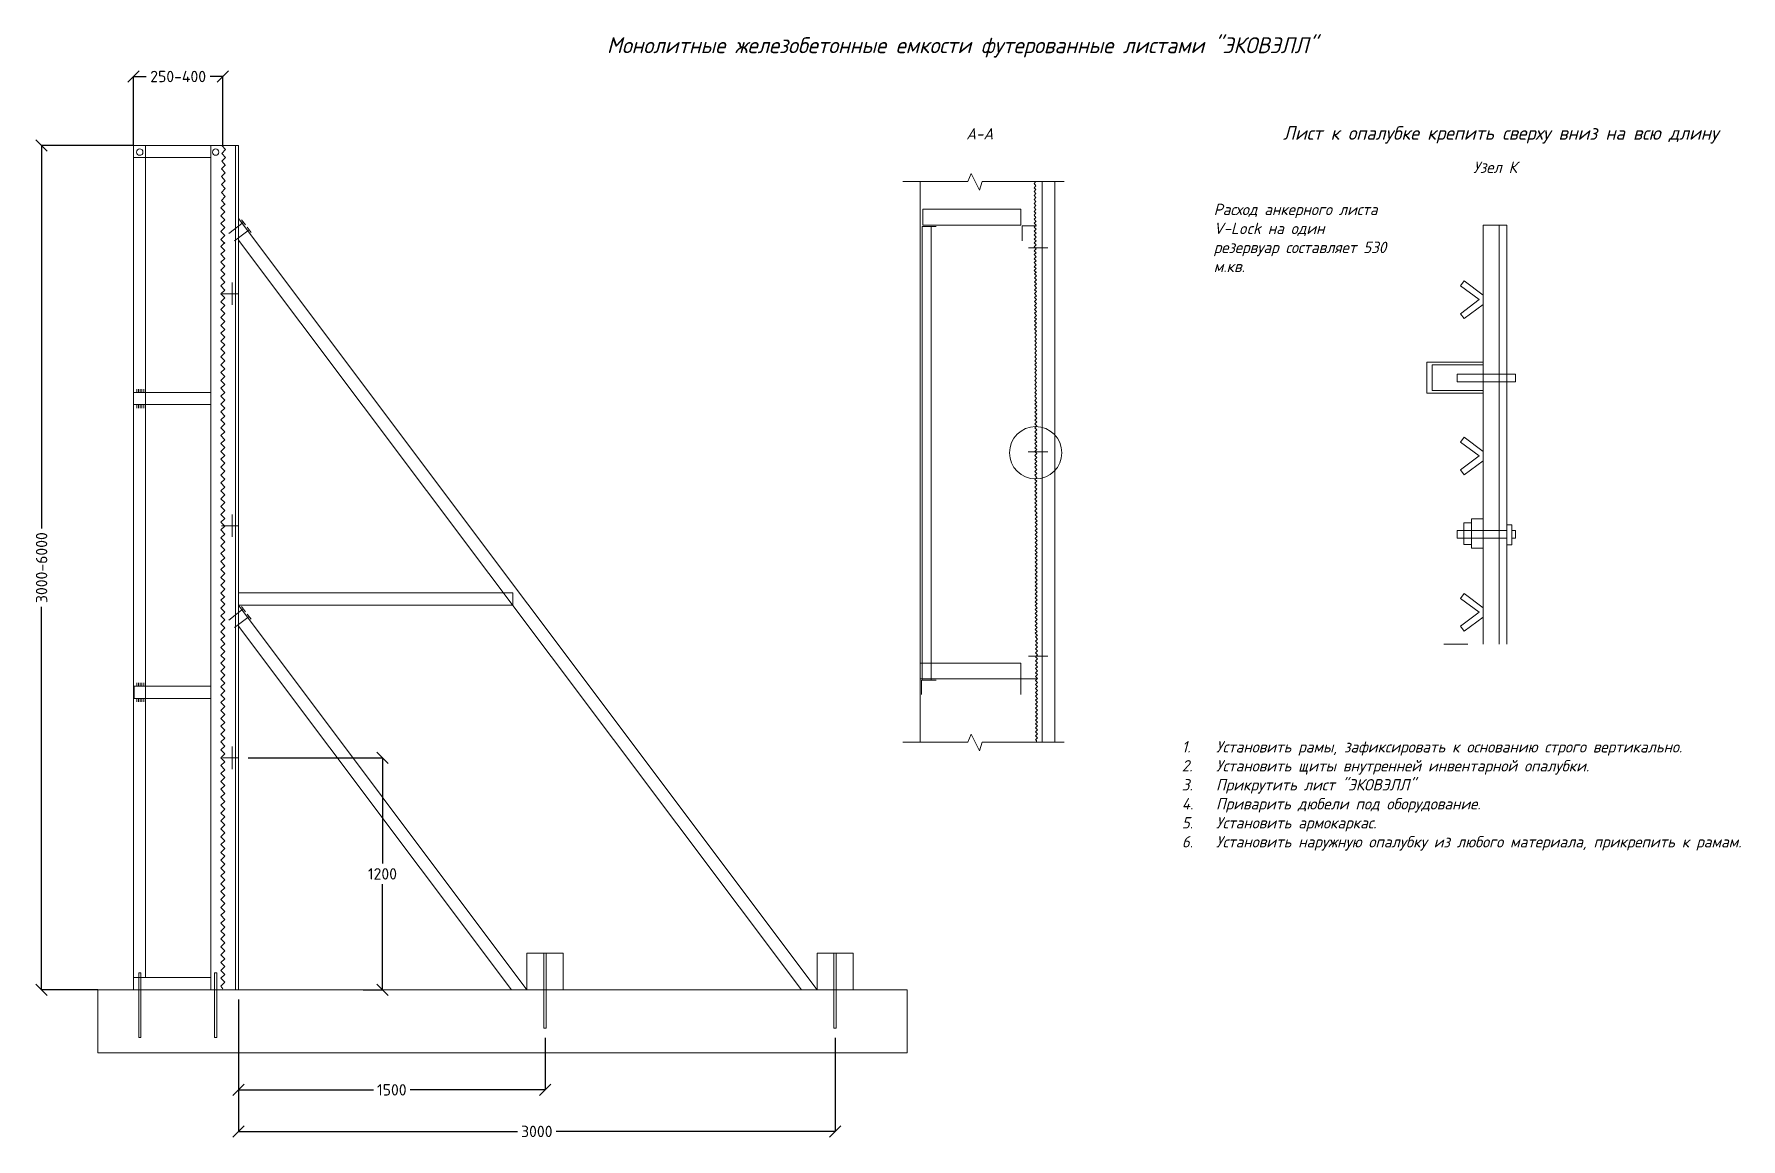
# Model space of a CAD drawing. Header units: millimetres. Extents: x 339888 to 1025294, y -263818 to -40540.
# Drawn here: x 556452 to 593906, y -93430 to -69189 of the extents above; entities that cross this region are included whole.
import ezdxf

# ---------------------------------------------------------------- set-up
doc = ezdxf.new("R2010")
doc.units = ezdxf.units.MM
doc.layers.get('0').update_dxf_attribs({"lineweight": 15})
doc.layers.add('0 @ 1', color=7, linetype='Continuous', lineweight=15)
doc.styles.get("Standard").update_dxf_attribs({"font": 'isocpeur.ttf'})
doc.styles.add('ГОСТ 3', font='GOST_Common Italic.ttf', dxfattribs={"height": 3})
doc.dimstyles.get("Standard").update_dxf_attribs({"dimtxt": 0.18, "dimasz": 0.18, "dimexe": 0.18, "dimexo": 0.0625, "dimgap": 0.09, "dimtad": 0, "dimtih": 1, "dimtoh": 1, "dimdec": 4, "dimzin": 0, "dimdsep": 46, "dimtxsty": 'Standard', "dimcen": 0.09, "dimadec": 0, "dimazin": 0, "dimtfac": 1, "dimtdec": 4, "dimtofl": 0, "dimtmove": 0, "dimatfit": 3, "dimfxl": 1, "dimtolj": 1, "dimtzin": 0, "dimarcsym": 0})

msp = doc.modelspace()

# ---------------------------------------------------------------- texts
at = {"layer": '0 @ 1', "color": 0, "lineweight": -2, "insert": (576813.80065, -69479.36565), "char_height": 350, "attachment_point": 5, "style": 'ГОСТ 3'}
msp.add_mtext_dynamic_manual_height_columns('Монолитные железобетонные емкости футерованные листами "ЭКОВЭЛЛ"', width=18454.087495, gutter_width=15, heights=[0], dxfattribs=at)
at = {"layer": '0 @ 1', "lineweight": -2, "style": 'ГОСТ 3'}
for s, width, insert, char_height, attachment_point in [('А-А', 1665.7244991, (576906.63344, -71250.4303), 250, 1), ('Лист к опалубке крепить сверху вниз на всю длину', 15797.7382611, (588635.03403, -71398.18176), 300, 5), ('Узел К', 2688.5089511, (588032.57234, -71985.15954), 250, 1), ('Расход анкерного листа V-Lock на один резервуар составляет 530 м.кв.', 3939.0944426, (582337.61779, -72909.90306), 250, 1), ('\\pi-750,l1000,t1000;1.^IУстановить рамы, зафиксировать к основанию строго вертикально.\\P2.^IУстановить щиты внутренней инвентарной опалубки.\\P3.^IПрикрутить лист "ЭКОВЭЛЛ"\\P4.^IПриварить дюбели под оборудование.\\P5.^IУстановить армокаркас.\\P6.^IУстановить наружную опалубку из любого материала, прикрепить к рамам.', 16838.7064119, (581388.28551, -84701.74931), 250, 1)]:
    msp.add_mtext_dynamic_manual_height_columns(s, width=width, gutter_width=15, heights=[0], dxfattribs=dict(at, insert=insert, char_height=char_height, attachment_point=attachment_point))

# ---------------------------------------------------------------- blocks, each defined once
blk = doc.blocks.new('_Oblique')
at = {"color": 0, "linetype": 'ByBlock', "lineweight": -2}
blk.add_line((-0.5, -0.5), (0.5, 0.5), dxfattribs=at)
blk = doc.blocks.new('*D978')
at = {"color": 0, "lineweight": -2, "transparency": 16777216}
for p, q in [((561149, -85070), (564097, -85070)), ((564096, -85070), (564096, -87390)), ((564096, -90160), (564096, -87840)), ((563671, -90160), (564097, -90160))]:
    blk.add_line(p, q, dxfattribs=at)
at = {"layer": 'Defpoints', "color": 0, "lineweight": 60, "transparency": 16777216}
for p in [(561149, -85070), (563671, -90160), (564096, -90160)]:
    blk.add_point(p, dxfattribs=at)
at = {"color": 0, "lineweight": -2, "transparency": 16777216, "xscale": 250, "yscale": 250, "zscale": 250}
for p, rotation in [((564096, -85070), 90), ((564096, -90160), 270)]:
    blk.add_blockref('_Oblique', p, dxfattribs=dict(at, rotation=rotation))
at = {"color": 0, "lineweight": 15, "transparency": 16777216, "insert": (564096, -87615), "char_height": 250, "attachment_point": 5}
blk.add_mtext('\\A1;1200', dxfattribs=at)
blk = doc.blocks.new('*D979')
at = {"color": 0, "lineweight": -2, "transparency": 16777216}
for p, q in [((560936, -90373), (560936, -92354)), ((567666, -91212), (567666, -92354)), ((560936, -92354), (563901, -92354)), ((567666, -92354), (564701, -92354))]:
    blk.add_line(p, q, dxfattribs=at)
at = {"layer": 'Defpoints', "color": 0, "lineweight": 60, "transparency": 16777216}
for p in [(560936, -90373), (567666, -91212), (567666, -92354)]:
    blk.add_point(p, dxfattribs=at)
at = {"color": 0, "lineweight": -2, "transparency": 16777216, "xscale": 250, "yscale": 250, "zscale": 250, "rotation": 180}
blk.add_blockref('_Oblique', (560936, -92354), dxfattribs=at)
at = {"color": 0, "lineweight": -2, "transparency": 16777216, "xscale": 250, "yscale": 250, "zscale": 250}
blk.add_blockref('_Oblique', (567666, -92354), dxfattribs=at)
at = {"color": 0, "lineweight": 15, "transparency": 16777216, "insert": (564301, -92354), "char_height": 250, "attachment_point": 5}
blk.add_mtext('\\A1;1500', dxfattribs=at)
blk = doc.blocks.new('*D980')
at = {"color": 0, "lineweight": -2, "transparency": 16777216}
for p, q in [((560936, -90373), (560936, -93266)), ((574030, -91212), (574030, -93266)), ((560936, -93266), (567058, -93266)), ((574030, -93266), (567908, -93266))]:
    blk.add_line(p, q, dxfattribs=at)
at = {"layer": 'Defpoints', "color": 0, "lineweight": 60, "transparency": 16777216}
for p in [(560936, -90373), (574030, -91212), (574030, -93266)]:
    blk.add_point(p, dxfattribs=at)
at = {"color": 0, "lineweight": -2, "transparency": 16777216, "xscale": 250, "yscale": 250, "zscale": 250, "rotation": 180}
blk.add_blockref('_Oblique', (560936, -93266), dxfattribs=at)
at = {"color": 0, "lineweight": -2, "transparency": 16777216, "xscale": 250, "yscale": 250, "zscale": 250}
blk.add_blockref('_Oblique', (574030, -93266), dxfattribs=at)
at = {"color": 0, "lineweight": 15, "transparency": 16777216, "insert": (567483, -93266), "char_height": 250, "attachment_point": 5}
blk.add_mtext('\\A1;3000', dxfattribs=at)
blk = doc.blocks.new('*D981')
at = {"color": 0, "lineweight": -2, "transparency": 16777216}
for p, q in [((558631, -71630), (556616, -71630)), ((556616, -71630), (556616, -80033)), ((556616, -90160), (556616, -81758)), ((557847, -90160), (556616, -90160))]:
    blk.add_line(p, q, dxfattribs=at)
at = {"layer": 'Defpoints', "color": 0, "lineweight": 60, "transparency": 16777216}
for p in [(558631, -71630), (556616, -90160), (557847, -90160)]:
    blk.add_point(p, dxfattribs=at)
at = {"color": 0, "lineweight": -2, "transparency": 16777216, "xscale": 250, "yscale": 250, "zscale": 250}
for p, rotation in [((556616, -71630), 90), ((556616, -90160), 270)]:
    blk.add_blockref('_Oblique', p, dxfattribs=dict(at, rotation=rotation))
at = {"color": 0, "lineweight": 15, "transparency": 16777216, "insert": (556616, -80895), "char_height": 250, "attachment_point": 5, "rotation": 90}
blk.add_mtext('\\A1;3000-6000', dxfattribs=at)
blk = doc.blocks.new('*D982')
at = {"color": 0, "lineweight": -2, "transparency": 16777216}
for p, q in [((558631, -71630), (558631, -70118)), ((558631, -70118), (558913, -70118)), ((560595, -70118), (560313, -70118)), ((560595, -71630), (560595, -70118))]:
    blk.add_line(p, q, dxfattribs=at)
at = {"layer": 'Defpoints', "color": 0, "lineweight": 60, "transparency": 16777216}
for p in [(560595, -70118), (558631, -71630), (560595, -71630)]:
    blk.add_point(p, dxfattribs=at)
at = {"color": 0, "lineweight": -2, "transparency": 16777216, "xscale": 250, "yscale": 250, "zscale": 250, "rotation": 180}
blk.add_blockref('_Oblique', (558631, -70118), dxfattribs=at)
at = {"color": 0, "lineweight": -2, "transparency": 16777216, "xscale": 250, "yscale": 250, "zscale": 250}
blk.add_blockref('_Oblique', (560595, -70118), dxfattribs=at)
at = {"color": 0, "lineweight": 15, "transparency": 16777216, "insert": (559613, -70118), "char_height": 250, "attachment_point": 5}
blk.add_mtext('\\A1;250-400', dxfattribs=at)

# ---------------------------------------------------------------- dimensions: what is measured, and where the dimension line sits
at = {"lineweight": 15}
for base, p1, p2, text, override, picture, middle in [((560594.89714, -70117.88841), (558631.13958, -71630.10951), (560594.89714, -71630.10951), '250-400', {"dimtxt": 250, "dimasz": 250, "dimgap": 100, "dimblk1": 'Oblique', "dimblk2": 'Oblique', "dimsah": 1}, '*D982', (559613.01836, -70117.88841)), ((567666.1282, -92353.92827), (560935.67936, -90373.13162), (567666.1282, -91212.30783), '1500', {"dimtxt": 250, "dimasz": 250, "dimgap": 100, "dimdec": 0, "dimrnd": 0, "dimblk1": 'Oblique', "dimblk2": 'Oblique', "dimsah": 1}, '*D979', (564300.90378, -92353.92827)), ((574030.23615, -93265.52074), (560935.67936, -90373.13162), (574030.23615, -91212.30783), '3000', {"dimtxt": 250, "dimasz": 250, "dimgap": 100, "dimdec": 0, "dimrnd": 0, "dimblk1": 'Oblique', "dimblk2": 'Oblique', "dimsah": 1}, '*D980', (567482.95775, -93265.52074))]:
    dim = msp.add_linear_dim(base=base, p1=p1, p2=p2, text=text, dimstyle='Standard', override=override, dxfattribs=at)
    dim.commit()
    dim.dimension.update_dxf_attribs({"geometry": picture, "text_midpoint": middle})
dim = msp.add_linear_dim(base=(556616.26469, -90160.14273), p1=(558631.13958, -71630.10951), p2=(557847.34049, -90160.14273), angle=90, text='3000-6000', dimstyle='Standard', override={"dimtxt": 250, "dimasz": 250, "dimgap": 100, "dimdec": 4, "dimtxsty": 'Standard', "dimblk1": 'Oblique', "dimblk2": 'Oblique', "dimsah": 1}, dxfattribs=at)
dim.commit()
dim.dimension.update_dxf_attribs({"geometry": '*D981', "text_midpoint": (556616.26469, -80895.12612), "text_rotation": 90})
dim = msp.add_linear_dim(base=(564096.43444, -90160.14273), p1=(561148.66824, -85069.70832), p2=(563671.3359, -90160.14273), angle=90, text='1200', dimstyle='Standard', override={"dimtxt": 250, "dimasz": 250, "dimgap": 100, "dimdec": 0, "dimrnd": 0, "dimblk1": 'Oblique', "dimblk2": 'Oblique', "dimsah": 1}, dxfattribs=at)
dim.commit()
dim.dimension.update_dxf_attribs({"geometry": '*D978', "text_midpoint": (564096.43444, -87614.92552)})

# ---------------------------------------------------------------- linework, layer by layer
for p, q in [((558631.13958, -71897.25642), (560326.53113, -71894.21572)), ((558895.24579, -71630.10951), (558895.24579, -89891.77672)), ((560326.53113, -71630.10951), (560867.5229, -71630.10951)), ((576939.2331, -72419.3685), (577015.90911, -72244.71764)), ((577015.90911, -72244.71764), (577199.07952, -72615.3183)), ((575516.46731, -72419.3685), (576939.2331, -72419.3685)), ((575895.58755, -72419.3685), (575895.58755, -84721.60666)), ((577199.07952, -72615.3183), (577254.45664, -72419.3685)), ((577254.45664, -72419.3685), (579056.34264, -72419.3685)), ((578393.94717, -72468.35583), (578436.54494, -72425.75805)), ((578436.54494, -72515.2134), (578393.94717, -72468.35583)), ((578393.94717, -72557.81118), (578436.54494, -72515.2134)), ((578436.54494, -72600.40895), (578393.94717, -72557.81118)), ((578393.94717, -72643.00673), (578436.54494, -72600.40895)), ((578436.54494, -72685.60451), (578393.94717, -72643.00673)), ((578393.94717, -72728.20229), (578436.54494, -72685.60451)), ((578436.54494, -72775.05986), (578393.94717, -72728.20229)), ((578393.94717, -72817.65763), (578436.54494, -72775.05986)), ((578436.54494, -72860.25541), (578393.94717, -72817.65763)), ((578393.94717, -72902.85319), (578436.54494, -72860.25541)), ((578436.54494, -72949.71076), (578393.94717, -72902.85319)), ((578393.94717, -72992.30854), (578436.54494, -72949.71076)), ((578436.54494, -73034.90632), (578393.94717, -72992.30854)), ((561042.1738, -73321.24127), (560726.95022, -73559.78884)), ((560935.67936, -73231.78596), (573634.07681, -90160.14273)), ((560999.57602, -73261.6044), (561089.03133, -73376.61839)), ((576138.39488, -73407.63693), (576244.88932, -73407.63693)), ((578131.97087, -73395.98735), (578451.4542, -73394.85763)), ((578131.97087, -73395.98735), (578131.97087, -73727.12027)), ((578393.94717, -73077.50409), (578436.54494, -73034.90632)), ((578436.54494, -73120.10187), (578393.94717, -73077.50409)), ((578393.94717, -73162.69965), (578436.54494, -73120.10187)), ((578436.54494, -73209.55722), (578393.94717, -73162.69965)), ((578393.94717, -73252.155), (578436.54494, -73209.55722)), ((578436.54494, -73294.75278), (578393.94717, -73252.155)), ((578396.07706, -73335.22066), (578438.67484, -73292.62288)), ((578438.67484, -73382.07823), (578396.07706, -73335.22066)), ((578396.07706, -73424.67601), (578438.67484, -73382.07823)), ((588249.28528, -73379.30021), (588773.40113, -73379.30021)), ((588249.28528, -82574.76448), (588249.28528, -73379.30021)), ((588602.95694, -73379.30021), (588602.95694, -82574.76448)), ((588773.40113, -73379.30021), (588773.40113, -82574.76448)), ((560850.4838, -73721.6604), (561169.96713, -73483.11283)), ((573289.03484, -90160.14273), (560935.67936, -73706.15874)), ((561127.36936, -73427.73571), (561212.56491, -73542.74975)), ((578438.67484, -73467.27378), (578396.07706, -73424.67601)), ((578396.07706, -73509.87156), (578438.67484, -73467.27378)), ((578438.67484, -73552.46934), (578396.07706, -73509.87156)), ((578396.07706, -73595.06712), (578438.67484, -73552.46934)), ((578438.67484, -73641.92469), (578396.07706, -73595.06712)), ((578396.07706, -73684.52247), (578438.67484, -73641.92469)), ((578438.67484, -73727.12024), (578396.07706, -73684.52247)), ((578398.20698, -73767.5881), (578440.80476, -73724.99033)), ((578440.80476, -73814.44568), (578398.20698, -73767.5881)), ((578272.54355, -73876.21249), (578698.52132, -73876.21249)), ((578398.20698, -73857.04345), (578440.80476, -73814.44568)), ((578440.80476, -73899.64123), (578398.20698, -73857.04345)), ((578398.20698, -73942.23901), (578440.80476, -73899.64123)), ((578440.80476, -73984.83679), (578398.20698, -73942.23901)), ((578398.20698, -74027.43456), (578440.80476, -73984.83679)), ((578440.80476, -74074.29214), (578398.20698, -74027.43456)), ((578398.20698, -74116.88991), (578440.80476, -74074.29214)), ((578440.80476, -74159.48769), (578398.20698, -74116.88991)), ((578398.20698, -74202.08547), (578440.80476, -74159.48769)), ((578440.80476, -74248.94304), (578398.20698, -74202.08547)), ((578398.20698, -74291.54082), (578440.80476, -74248.94304)), ((578440.80476, -74334.1386), (578398.20698, -74291.54082)), ((578398.20698, -74376.73637), (578440.80476, -74334.1386)), ((578440.80476, -74419.33415), (578398.20698, -74376.73637)), ((578404.59642, -74447.02218), (578447.1942, -74404.4244)), ((578447.1942, -74493.87975), (578404.59642, -74447.02218)), ((578404.59642, -74536.47753), (578447.1942, -74493.87975)), ((560935.67936, -74884.57974), (560577.85804, -74884.57974)), ((560795.10668, -74637.51262), (560795.10668, -75131.64681)), ((578447.1942, -74579.07531), (578404.59642, -74536.47753)), ((578404.59642, -74621.67308), (578447.1942, -74579.07531)), ((578447.1942, -74664.27086), (578404.59642, -74621.67308)), ((578404.59642, -74706.86864), (578447.1942, -74664.27086)), ((578447.1942, -74753.72621), (578404.59642, -74706.86864)), ((578404.59642, -74796.32399), (578447.1942, -74753.72621)), ((578447.1942, -74838.92177), (578404.59642, -74796.32399)), ((578404.59642, -74881.51954), (578447.1942, -74838.92177)), ((578447.1942, -74928.37712), (578404.59642, -74881.51954)), ((587831.69697, -74602.23728), (587750.73597, -74713.026)), ((587750.73597, -74713.026), (588159.80209, -75011.95902)), ((588249.28528, -74913.29797), (587831.69697, -74602.23728)), ((578404.59642, -74970.97489), (578447.1942, -74928.37712)), ((578447.1942, -75013.57267), (578404.59642, -74970.97489)), ((578404.59642, -75056.17045), (578447.1942, -75013.57267)), ((578447.1942, -75098.76823), (578404.59642, -75056.17045)), ((578404.59642, -75141.366), (578447.1942, -75098.76823)), ((578447.1942, -75188.22358), (578404.59642, -75141.366)), ((578404.59642, -75230.82135), (578447.1942, -75188.22358)), ((578447.1942, -75273.41913), (578404.59642, -75230.82135)), ((578406.72632, -75313.88701), (578449.32409, -75271.28923)), ((588159.80209, -75011.95902), (587750.73597, -75322.36402)), ((587831.99275, -75431.83496), (588249.28528, -75122.09205)), ((578449.32409, -75360.74458), (578406.72632, -75313.88701)), ((578406.72632, -75403.34236), (578449.32409, -75360.74458)), ((578449.32409, -75445.94014), (578406.72632, -75403.34236)), ((578406.72632, -75488.53792), (578449.32409, -75445.94014)), ((578449.32409, -75531.13569), (578406.72632, -75488.53792)), ((578406.72632, -75573.73347), (578449.32409, -75531.13569)), ((578449.32409, -75620.59104), (578406.72632, -75573.73347)), ((578406.72632, -75663.18882), (578449.32409, -75620.59104)), ((587750.73597, -75322.36402), (587831.99275, -75431.83496)), ((578449.32409, -75705.7866), (578406.72632, -75663.18882)), ((578408.85623, -75746.25446), (578451.45401, -75703.65668)), ((578451.45401, -75793.11203), (578408.85623, -75746.25446)), ((578408.85623, -75835.70981), (578451.45401, -75793.11203)), ((578451.45401, -75878.30759), (578408.85623, -75835.70981)), ((578408.85623, -75920.90536), (578451.45401, -75878.30759)), ((578451.45401, -75963.50314), (578408.85623, -75920.90536)), ((578408.85623, -76006.10092), (578451.45401, -75963.50314)), ((578451.45401, -76052.95849), (578408.85623, -76006.10092)), ((578408.85623, -76095.55627), (578451.45401, -76052.95849)), ((578451.45401, -76138.15404), (578408.85623, -76095.55627)), ((578408.85623, -76180.75182), (578451.45401, -76138.15404)), ((578451.45401, -76227.60939), (578408.85623, -76180.75182)), ((578408.85623, -76270.20717), (578451.45401, -76227.60939)), ((578451.45401, -76312.80495), (578408.85623, -76270.20717)), ((578408.85623, -76355.40273), (578451.45401, -76312.80495)), ((578451.45401, -76398.0005), (578408.85623, -76355.40273)), ((578408.85623, -76440.59828), (578451.45401, -76398.0005)), ((578451.45401, -76487.45585), (578408.85623, -76440.59828)), ((578408.85623, -76530.05363), (578451.45401, -76487.45585)), ((578451.45401, -76572.65141), (578408.85623, -76530.05363)), ((578408.85623, -76615.24919), (578451.45401, -76572.65141)), ((578451.45401, -76657.84696), (578408.85623, -76615.24919)), ((578408.85623, -76700.44474), (578451.45401, -76657.84696)), ((578451.45401, -76747.30231), (578408.85623, -76700.44474)), ((578408.85623, -76789.90009), (578451.45401, -76747.30231)), ((588960.88976, -76647.56762), (587678.29721, -76647.56762)), ((587678.29721, -76647.56762), (587678.29721, -76818.01181)), ((588879.92876, -76647.56762), (588960.88976, -76647.56762)), ((588960.88976, -76647.56762), (588960.88976, -76818.01181)), ((558648.17871, -77052.8066), (560326.53113, -77052.8066)), ((558703.55579, -76976.13059), (558703.55579, -77052.8066)), ((558741.89381, -76976.13059), (558741.89381, -77052.8066)), ((558780.2318, -76976.13059), (558780.2318, -77052.8066)), ((558818.56982, -76976.13059), (558818.56982, -77052.8066)), ((558856.9078, -76976.13059), (558856.9078, -77052.8066)), ((578451.45401, -76832.49787), (578408.85623, -76789.90009)), ((578408.85623, -76875.09565), (578451.45401, -76832.49787)), ((578451.45401, -76921.95322), (578408.85623, -76875.09565)), ((578408.85623, -76964.551), (578451.45401, -76921.95322)), ((578451.45401, -77007.14877), (578408.85623, -76964.551)), ((578408.85623, -77049.74655), (578451.45401, -77007.14877)), ((578451.45401, -77092.34433), (578408.85623, -77049.74655)), ((578408.85623, -77134.94211), (578451.45401, -77092.34433)), ((578451.45401, -77181.79968), (578408.85623, -77134.94211)), ((587678.29721, -76818.01181), (588960.88976, -76818.01181)), ((588960.88976, -76818.01181), (588879.92876, -76818.01181)), ((560326.53113, -77316.91281), (558648.17871, -77316.91281)), ((558703.55579, -77316.91281), (558703.55579, -77393.58882)), ((558741.89381, -77316.91281), (558741.89381, -77393.58882)), ((558780.2318, -77316.91281), (558780.2318, -77393.58882)), ((558818.56982, -77316.91281), (558818.56982, -77393.58882)), ((558856.9078, -77316.91281), (558856.9078, -77393.58882)), ((578408.85623, -77224.39746), (578451.45401, -77181.79968)), ((578451.45401, -77266.99523), (578408.85623, -77224.39746)), ((578410.98613, -77307.46311), (578453.58391, -77264.86534)), ((578453.58391, -77354.32069), (578410.98613, -77307.46311)), ((578410.98613, -77396.91846), (578453.58391, -77354.32069)), ((578453.58391, -77439.51624), (578410.98613, -77396.91846)), ((578410.98613, -77482.11402), (578453.58391, -77439.51624)), ((578453.58391, -77524.7118), (578410.98613, -77482.11402)), ((578410.98613, -77567.30957), (578453.58391, -77524.7118)), ((578453.58391, -77614.16715), (578410.98613, -77567.30957)), ((578410.98613, -77656.76492), (578453.58391, -77614.16715)), ((578453.58391, -77699.3627), (578410.98613, -77656.76492)), ((578413.11605, -77739.83056), (578455.71383, -77697.23278)), ((578455.71383, -77786.68813), (578413.11605, -77739.83056)), ((578413.11605, -77829.28591), (578455.71383, -77786.68813)), ((578455.71383, -77871.88369), (578413.11605, -77829.28591)), ((578413.11605, -77914.48147), (578455.71383, -77871.88369)), ((578455.71383, -77957.07924), (578413.11605, -77914.48147)), ((578413.11605, -77999.67702), (578455.71383, -77957.07924)), ((578455.71383, -78046.53459), (578413.11605, -77999.67702)), ((578413.11605, -78089.13237), (578455.71383, -78046.53459)), ((578455.71383, -78131.73015), (578413.11605, -78089.13237)), ((578413.11605, -78174.32793), (578455.71383, -78131.73015)), ((578455.71383, -78221.1855), (578413.11605, -78174.32793)), ((578413.11605, -78263.78327), (578455.71383, -78221.1855)), ((578455.71383, -78306.38105), (578413.11605, -78263.78327)), ((587831.69697, -78032.4267), (587750.73597, -78143.21542)), ((587750.73597, -78143.21542), (588159.80209, -78442.14843)), ((588249.28528, -78343.48738), (587831.69697, -78032.4267)), ((578698.52132, -78357.49872), (578263.66709, -78357.49872)), ((578413.11605, -78348.97883), (578455.71383, -78306.38105)), ((578455.71383, -78391.57661), (578413.11605, -78348.97883)), ((578413.11605, -78434.17438), (578455.71383, -78391.57661)), ((578455.71383, -78481.03196), (578413.11605, -78434.17438)), ((578413.11605, -78523.62973), (578455.71383, -78481.03196)), ((578455.71383, -78566.22751), (578413.11605, -78523.62973)), ((578413.11605, -78608.82529), (578455.71383, -78566.22751)), ((578455.71383, -78651.42307), (578413.11605, -78608.82529)), ((578413.11605, -78694.02084), (578455.71383, -78651.42307)), ((588159.80209, -78442.14843), (587750.73597, -78752.55344)), ((587831.99275, -78862.02438), (588249.28528, -78552.28147)), ((578455.71383, -78740.87842), (578413.11605, -78694.02084)), ((578413.11605, -78783.47619), (578455.71383, -78740.87842)), ((578455.71383, -78826.07397), (578413.11605, -78783.47619)), ((578413.11605, -78868.67175), (578455.71383, -78826.07397)), ((578455.71383, -78915.52932), (578413.11605, -78868.67175)), ((578413.11605, -78958.1271), (578455.71383, -78915.52932)), ((578455.71383, -79000.72488), (578413.11605, -78958.1271)), ((578413.11605, -79043.32265), (578455.71383, -79000.72488)), ((587750.73597, -78752.55344), (587831.99275, -78862.02438)), ((578455.71383, -79085.92043), (578413.11605, -79043.32265)), ((578413.11605, -79128.51821), (578455.71383, -79085.92043)), ((578455.71383, -79175.37578), (578413.11605, -79128.51821)), ((578413.11605, -79217.97356), (578455.71383, -79175.37578)), ((578455.71383, -79260.57134), (578413.11605, -79217.97356)), ((578415.24595, -79301.03922), (578457.84373, -79258.44144)), ((578457.84373, -79347.89679), (578415.24595, -79301.03922)), ((578415.24595, -79390.49457), (578457.84373, -79347.89679)), ((578457.84373, -79433.09234), (578415.24595, -79390.49457)), ((560795.10668, -79732.20679), (560795.10668, -80222.08123)), ((578415.24595, -79475.69012), (578457.84373, -79433.09234)), ((578457.84373, -79518.2879), (578415.24595, -79475.69012)), ((578415.24595, -79560.88568), (578457.84373, -79518.2879)), ((578457.84373, -79607.74325), (578415.24595, -79560.88568)), ((578415.24595, -79650.34103), (578457.84373, -79607.74325)), ((578457.84373, -79692.9388), (578415.24595, -79650.34103)), ((578417.37587, -79733.40666), (578459.97364, -79690.80889)), ((578459.97364, -79780.26424), (578417.37587, -79733.40666)), ((560637.49491, -79817.40234), (560552.29936, -79898.3381)), ((560935.67936, -79975.01415), (560560.81891, -79975.01415)), ((578417.37587, -79822.86201), (578459.97364, -79780.26424)), ((578459.97364, -79865.45979), (578417.37587, -79822.86201)), ((578417.37587, -79908.05757), (578459.97364, -79865.45979)), ((578459.97364, -79950.65535), (578417.37587, -79908.05757)), ((578417.37587, -79993.25312), (578459.97364, -79950.65535)), ((578459.97364, -80040.1107), (578417.37587, -79993.25312)), ((578417.37587, -80082.70847), (578459.97364, -80040.1107)), ((578459.97364, -80125.30625), (578417.37587, -80082.70847)), ((578417.37587, -80167.90403), (578459.97364, -80125.30625)), ((588773.40113, -80077.75704), (587678.29721, -80077.75704)), ((587678.29721, -80077.75704), (587678.29721, -80248.20123)), ((588773.40113, -79954.18498), (588879.92876, -79954.18498)), ((588879.92876, -79954.18498), (588879.92876, -80397.3399)), ((588879.92876, -80077.75704), (588960.88976, -80077.75704)), ((588960.88976, -80077.75704), (588960.88976, -80248.20123)), ((578459.97364, -80214.7616), (578417.37587, -80167.90403)), ((578417.37587, -80257.35938), (578459.97364, -80214.7616)), ((578459.97364, -80299.95716), (578417.37587, -80257.35938)), ((578417.37587, -80342.55493), (578459.97364, -80299.95716)), ((578459.97364, -80385.15271), (578417.37587, -80342.55493)), ((578417.37587, -80427.75049), (578459.97364, -80385.15271)), ((578459.97364, -80474.60806), (578417.37587, -80427.75049)), ((578417.37587, -80517.20584), (578459.97364, -80474.60806)), ((578459.97364, -80559.80361), (578417.37587, -80517.20584)), ((587678.29721, -80248.20123), (588773.40113, -80248.20123)), ((588879.92876, -80397.3399), (588773.40113, -80397.3399)), ((588960.88976, -80248.20123), (588879.92876, -80248.20123)), ((578417.37587, -80602.40139), (578459.97364, -80559.80361)), ((578459.97364, -80644.99917), (578417.37587, -80602.40139)), ((578417.37587, -80687.59695), (578459.97364, -80644.99917)), ((578459.97364, -80734.45452), (578417.37587, -80687.59695)), ((578417.37587, -80777.0523), (578459.97364, -80734.45452)), ((578459.97364, -80819.65007), (578417.37587, -80777.0523)), ((578417.37587, -80862.24785), (578459.97364, -80819.65007)), ((578459.97364, -80909.10542), (578417.37587, -80862.24785)), ((578417.37587, -80951.7032), (578459.97364, -80909.10542)), ((578459.97364, -80994.30098), (578417.37587, -80951.7032)), ((578417.37587, -81036.89876), (578459.97364, -80994.30098)), ((578459.97364, -81079.49653), (578417.37587, -81036.89876)), ((578417.37587, -81122.09431), (578459.97364, -81079.49653)), ((578459.97364, -81168.95188), (578417.37587, -81122.09431)), ((578417.37587, -81211.54966), (578459.97364, -81168.95188)), ((578459.97364, -81254.14744), (578417.37587, -81211.54966)), ((578419.50576, -81294.61532), (578462.10354, -81252.01754)), ((560935.67936, -81448.89723), (566954.74533, -81448.89723)), ((566954.74533, -81448.89723), (566955.78327, -81717.26324)), ((578462.10354, -81341.47289), (578419.50576, -81294.61532)), ((578419.50576, -81384.07067), (578462.10354, -81341.47289)), ((578462.10354, -81426.66845), (578419.50576, -81384.07067)), ((578419.50576, -81469.26622), (578462.10354, -81426.66845)), ((578462.10354, -81511.864), (578419.50576, -81469.26622)), ((578419.50576, -81554.46178), (578462.10354, -81511.864)), ((578462.10354, -81601.31935), (578419.50576, -81554.46178)), ((578419.50576, -81643.91713), (578462.10354, -81601.31935)), ((578462.10354, -81686.51491), (578419.50576, -81643.91713)), ((587831.69697, -81462.61612), (587750.73597, -81573.40483)), ((587750.73597, -81573.40483), (588159.80209, -81872.33785)), ((588249.28528, -81773.6768), (587831.69697, -81462.61612)), ((560726.95022, -82045.26611), (561041.32185, -81800.75489)), ((561168.95127, -81968.59011), (560846.91208, -82207.13768)), ((560935.67936, -81717.26324), (567265.70907, -90160.14273)), ((566955.78327, -81717.26324), (560935.67936, -81717.26324)), ((560999.57602, -81747.08167), (561089.03133, -81862.09566)), ((561127.36936, -81913.21303), (561212.56491, -82028.22702)), ((578421.63568, -81726.98277), (578464.23346, -81684.38499)), ((578464.23346, -81773.84034), (578421.63568, -81726.98277)), ((578421.63568, -81816.43812), (578464.23346, -81773.84034)), ((578464.23346, -81859.03589), (578421.63568, -81816.43812)), ((578421.63568, -81901.63367), (578464.23346, -81859.03589)), ((578464.23346, -81944.23145), (578421.63568, -81901.63367)), ((578421.63568, -81986.82923), (578464.23346, -81944.23145)), ((578464.23346, -82033.6868), (578421.63568, -81986.82923)), ((588159.80209, -81872.33785), (587750.73597, -82182.74286)), ((587831.99275, -82292.2138), (588249.28528, -81982.47089)), ((566924.92685, -90160.14273), (560935.67936, -82177.31924)), ((578421.63568, -82076.28458), (578464.23346, -82033.6868)), ((578464.23346, -82118.88235), (578421.63568, -82076.28458)), ((578421.63568, -82161.48013), (578464.23346, -82118.88235)), ((578464.23346, -82208.3377), (578421.63568, -82161.48013)), ((578421.63568, -82250.93548), (578464.23346, -82208.3377)), ((578464.23346, -82293.53326), (578421.63568, -82250.93548)), ((578421.63568, -82336.13104), (578464.23346, -82293.53326)), ((578464.23346, -82378.72881), (578421.63568, -82336.13104)), ((578425.8955, -82417.06677), (578468.49328, -82374.469)), ((587750.73597, -82182.74286), (587831.99275, -82292.2138)), ((578468.49328, -82463.92435), (578425.8955, -82417.06677)), ((578425.8955, -82506.52212), (578468.49328, -82463.92435)), ((578468.49328, -82549.1199), (578425.8955, -82506.52212)), ((578425.8955, -82591.71768), (578468.49328, -82549.1199)), ((578468.49328, -82634.31546), (578425.8955, -82591.71768)), ((578425.8955, -82676.91323), (578468.49328, -82634.31546)), ((578468.49328, -82723.77081), (578425.8955, -82676.91323)), ((578425.8955, -82766.36858), (578468.49328, -82723.77081)), ((578468.49328, -82808.96636), (578425.8955, -82766.36858)), ((587915.29539, -82574.76448), (587391.17953, -82574.76448)), ((578272.54355, -82838.7849), (578698.52132, -82838.7849)), ((578425.8955, -82851.56414), (578468.49328, -82808.96636)), ((578468.49328, -82898.42171), (578425.8955, -82851.56414)), ((578425.8955, -82941.01949), (578468.49328, -82898.42171)), ((578468.49328, -82983.61727), (578425.8955, -82941.01949)), ((578425.8955, -83026.21504), (578468.49328, -82983.61727)), ((578468.49328, -83068.81282), (578425.8955, -83026.21504)), ((578425.8955, -83111.4106), (578468.49328, -83068.81282)), ((578468.49328, -83158.26817), (578425.8955, -83111.4106)), ((558703.55579, -83421.17434), (558703.55579, -83497.85034)), ((558741.89381, -83421.17434), (558741.89381, -83497.85034)), ((558780.2318, -83421.17434), (558780.2318, -83497.85034)), ((558818.56982, -83421.17434), (558818.56982, -83497.85034)), ((558856.9078, -83421.17434), (558856.9078, -83497.85034)), ((575925.40599, -83362.73758), (575925.40599, -83682.22091)), ((578102.15244, -83337.17889), (578467.33232, -83336.55448)), ((578102.15244, -83682.22091), (578102.15244, -83337.17889)), ((578425.8955, -83200.86595), (578468.49328, -83158.26817)), ((578468.49328, -83243.46373), (578425.8955, -83200.86595)), ((578428.0254, -83283.93161), (578470.62317, -83241.33383)), ((578470.62317, -83330.78918), (578428.0254, -83283.93161)), ((578428.0254, -83373.38696), (578470.62317, -83330.78918)), ((578470.62317, -83415.98473), (578428.0254, -83373.38696)), ((578428.0254, -83458.58251), (578470.62317, -83415.98473)), ((578470.62317, -83501.18029), (578428.0254, -83458.58251)), ((578428.0254, -83543.77807), (578470.62317, -83501.18029)), ((558703.55579, -83761.95656), (558703.55579, -83838.63256)), ((558741.89381, -83761.95656), (558741.89381, -83838.63256)), ((558780.2318, -83761.95656), (558780.2318, -83838.63256)), ((558818.56982, -83761.95656), (558818.56982, -83838.63256)), ((558856.9078, -83761.95656), (558856.9078, -83838.63256)), ((578470.62317, -83590.63564), (578428.0254, -83543.77807)), ((578428.0254, -83633.23342), (578470.62317, -83590.63564)), ((578470.62317, -83675.83119), (578428.0254, -83633.23342)), ((578430.15531, -83716.29905), (578472.75309, -83673.70127)), ((578472.75309, -83763.15662), (578430.15531, -83716.29905)), ((578430.15531, -83805.7544), (578472.75309, -83763.15662)), ((578472.75309, -83848.35218), (578430.15531, -83805.7544)), ((578430.15531, -83890.94996), (578472.75309, -83848.35218)), ((578472.75309, -83933.54773), (578430.15531, -83890.94996)), ((578430.15531, -83976.14551), (578472.75309, -83933.54773)), ((578472.75309, -84023.00308), (578430.15531, -83976.14551)), ((578430.15531, -84065.60086), (578472.75309, -84023.00308)), ((578472.75309, -84108.19864), (578430.15531, -84065.60086)), ((578430.15531, -84150.79642), (578472.75309, -84108.19864)), ((578472.75309, -84197.65399), (578430.15531, -84150.79642)), ((578430.15531, -84240.25177), (578472.75309, -84197.65399)), ((578472.75309, -84282.84954), (578430.15531, -84240.25177)), ((576939.2331, -84721.60666), (577015.90911, -84546.95576)), ((577015.90911, -84546.95576), (577199.07952, -84917.55645)), ((578430.15531, -84325.44732), (578472.75309, -84282.84954)), ((578472.75309, -84368.0451), (578430.15531, -84325.44732)), ((578430.15531, -84410.64288), (578472.75309, -84368.0451)), ((578472.75309, -84457.50045), (578430.15531, -84410.64288)), ((578430.15531, -84500.09823), (578472.75309, -84457.50045)), ((578472.75309, -84542.696), (578430.15531, -84500.09823)), ((578430.15531, -84585.29378), (578472.75309, -84542.696)), ((578472.75309, -84627.89156), (578430.15531, -84585.29378)), ((578430.15531, -84670.48934), (578472.75309, -84627.89156)), ((560795.10668, -84822.6412), (560795.10668, -85316.77544)), ((575516.46731, -84721.60666), (576939.2331, -84721.60666)), ((577199.07952, -84917.55645), (577254.45664, -84721.60666)), ((577254.45664, -84721.60666), (579056.34264, -84721.60666)), ((578451.4542, -84691.78823), (578430.15531, -84670.48934)), ((578451.4542, -84721.60666), (578451.4542, -84691.78823)), ((560935.67936, -85069.70832), (560586.37759, -85069.70832)), ((560637.49491, -87578.71744), (560552.29936, -87659.6532)), ((558648.17871, -89891.77672), (560326.53113, -89891.77672)), ((560326.53113, -90160.14273), (560867.5229, -90160.14273))]:
    msp.add_line(p, q)
for points in [[(558631.13958, -71630.10951), (560326.53113, -71630.10951), (560326.53113, -90160.14273), (558631.13958, -90160.14273)], [(560935.67936, -90160.14273), (560867.5229, -90160.14273), (560867.5229, -71630.10951), (560935.67936, -71630.10951)], [(578847.61354, -84721.60666), (578574.98774, -84721.60666), (578574.98774, -72419.3685), (578847.61354, -72419.3685)], [(575955.22442, -73032.77653), (578102.15244, -73032.77653), (578102.15244, -73382.07829), (575955.22442, -73382.07829)], [(576138.39488, -73407.63693), (575942.44508, -73407.63693), (575942.44508, -83362.73758), (576138.39488, -83362.73758)], [(587013.56486, -76383.37914), (588249.28528, -76383.37914), (588249.28528, -77069.41701), (587013.56486, -77069.41701)], [(587128.61467, -76443.03456), (588249.28528, -76443.03456), (588249.28528, -77009.76153), (587128.61467, -77009.76153)], [(587827.43588, -79911.57394), (587997.88008, -79911.57394), (587997.88008, -80388.81772), (587827.43588, -80388.81772)], [(587997.88008, -79822.09075), (588249.28528, -79822.09075), (588249.28528, -80469.77866), (587997.88008, -80469.77866)], [(578102.15244, -82987.87712), (575895.58755, -82987.87712), (575895.58755, -83337.17889), (578102.15244, -83337.17889)], [(558648.17871, -83497.85034), (560326.53113, -83497.85034), (560326.53113, -83766.21635), (558648.17871, -83766.21635)], [(576138.39488, -83362.73758), (576244.88932, -83362.73758), (576244.88932, -83362.73758), (576138.39488, -83362.73758)], [(567265.70907, -89355.04475), (568062.28754, -89355.04475), (568062.28754, -90160.14273), (567265.70907, -90160.14273)], [(567640.56952, -89355.04475), (567691.68685, -89355.04475), (567691.68685, -91003.57874), (567640.56952, -91003.57874)], [(573634.07681, -89355.04475), (574426.39549, -89355.04475), (574426.39549, -90160.14273), (573634.07681, -90160.14273)], [(574004.67751, -89355.04475), (574055.79483, -89355.04475), (574055.79483, -91003.57874), (574004.67751, -91003.57874)], [(558746.15357, -89785.28228), (558797.27093, -89785.28228), (558797.27093, -91208.04808), (558746.15357, -91208.04808)], [(560411.72668, -89785.28228), (560462.84401, -89785.28228), (560462.84401, -91208.04808), (560411.72668, -91208.04808)], [(557847.34049, -90160.14273), (575610.61371, -90160.14273), (575610.61371, -91540.31075), (557847.34049, -91540.31075)]]:
    msp.add_lwpolyline(points, close=True)
for points in [[(560654.53409, -72068.86654), (560569.33854, -71979.41119), (560654.53409, -71894.21564), (560569.33854, -71804.76029), (560654.53409, -71719.56473), (560569.33854, -71634.36918), (560573.5982, -71630.10951)], [(560646.0145, -72925.08189), (560560.81895, -72835.62654), (560646.0145, -72750.43098), (560560.81895, -72660.97563), (560646.0145, -72575.78008), (560560.81895, -72490.58452), (560646.0145, -72405.38897), (560560.81895, -72315.93366), (560646.0145, -72234.79501), (560560.81895, -72145.54255), (560646.0145, -72060.34699)], [(560637.49491, -73781.29723), (560552.29936, -73691.84188), (560637.49491, -73606.64633), (560552.29936, -73517.19098), (560637.49491, -73431.99542), (560552.29936, -73346.79987), (560637.49491, -73261.60431), (560552.29936, -73172.149), (560637.49491, -73091.01036), (560552.29936, -73001.75789), (560637.49491, -72916.56234)], [(560637.49491, -74628.99299), (560552.29936, -74539.53764), (560637.49491, -74454.34208), (560552.29936, -74364.88673), (560637.49491, -74279.69118), (560552.29936, -74194.49562), (560637.49491, -74109.30007), (560552.29936, -74019.84476), (560637.49491, -73938.70611), (560552.29936, -73849.45365), (560637.49491, -73764.2581)], [(560637.49491, -75493.72788), (560552.29936, -75404.27253), (560637.49491, -75319.07697), (560552.29936, -75229.62163), (560637.49491, -75144.42607), (560552.29936, -75059.23052), (560637.49491, -74974.03496), (560552.29936, -74884.57965), (560637.49491, -74803.44101), (560552.29936, -74714.18854), (560637.49491, -74628.99299)], [(560637.49491, -76358.46277), (560552.29936, -76269.00742), (560637.49491, -76183.81187), (560552.29936, -76094.35652), (560637.49491, -76009.16096), (560552.29936, -75923.96541), (560637.49491, -75838.76985), (560552.29936, -75749.31454), (560637.49491, -75668.1759), (560552.29936, -75578.92343), (560637.49491, -75493.72788)], [(560637.49491, -77223.19766), (560552.29936, -77133.74231), (560637.49491, -77048.54676), (560552.29936, -76959.09141), (560637.49491, -76873.89585), (560552.29936, -76788.7003), (560637.49491, -76703.50474), (560552.29936, -76614.04944), (560637.49491, -76532.91079), (560552.29936, -76443.65833), (560637.49491, -76358.46277)], [(560637.49491, -78087.93256), (560552.29936, -77998.47721), (560637.49491, -77913.28165), (560552.29936, -77823.8263), (560637.49491, -77738.63075), (560552.29936, -77653.43519), (560637.49491, -77568.23964), (560552.29936, -77478.78433), (560637.49491, -77397.64568), (560552.29936, -77308.39322), (560637.49491, -77223.19766)], [(560637.49491, -78952.66745), (560552.29936, -78863.2121), (560637.49491, -78778.01654), (560552.29936, -78688.56119), (560637.49491, -78603.36564), (560552.29936, -78518.17008), (560637.49491, -78432.97453), (560552.29936, -78343.51922), (560637.49491, -78262.38057), (560552.29936, -78173.12811), (560637.49491, -78087.93256)], [(560637.49491, -79817.40234), (560552.29936, -79727.94699), (560637.49491, -79642.75144), (560552.29936, -79553.29609), (560637.49491, -79468.10053), (560552.29936, -79382.90498), (560637.49491, -79297.70942), (560552.29936, -79208.25411), (560637.49491, -79127.11547), (560552.29936, -79037.863), (560637.49491, -78952.66745)], [(560637.49491, -80677.87744), (560552.29936, -80588.42209), (560637.49491, -80503.22653), (560552.29936, -80413.77118), (560637.49491, -80328.57563), (560552.29936, -80243.38007), (560637.49491, -80158.18452), (560552.29936, -80068.72921), (560637.49491, -79987.59056), (560552.29936, -79898.3381)], [(560637.49491, -81542.61233), (560552.29936, -81453.15698), (560637.49491, -81367.96143), (560552.29936, -81278.50608), (560637.49491, -81193.31052), (560552.29936, -81108.11497), (560637.49491, -81022.91941), (560552.29936, -80933.4641), (560637.49491, -80852.32546), (560552.29936, -80763.07299), (560637.49491, -80677.87744)], [(560637.49491, -82390.30809), (560552.29936, -82300.85274), (560637.49491, -82215.65718), (560552.29936, -82126.20183), (560637.49491, -82041.00628), (560552.29936, -81955.81072), (560637.49491, -81870.61517), (560552.29936, -81781.15986), (560637.49491, -81700.02121), (560552.29936, -81610.76875), (560637.49491, -81525.57319)], [(560637.49491, -83255.04298), (560552.29936, -83165.58763), (560637.49491, -83080.39207), (560552.29936, -82990.93672), (560637.49491, -82905.74117), (560552.29936, -82820.54561), (560637.49491, -82735.35006), (560552.29936, -82645.89475), (560637.49491, -82564.7561), (560552.29936, -82475.50364), (560637.49491, -82390.30809)], [(560637.49491, -84119.77787), (560552.29936, -84030.32252), (560637.49491, -83945.12697), (560552.29936, -83855.67162), (560637.49491, -83770.47606), (560552.29936, -83685.28051), (560637.49491, -83600.08495), (560552.29936, -83510.62964), (560637.49491, -83429.491), (560552.29936, -83340.23853), (560637.49491, -83255.04298)], [(560637.49491, -84984.51276), (560552.29936, -84895.05741), (560637.49491, -84809.86186), (560552.29936, -84720.40651), (560637.49491, -84635.21095), (560552.29936, -84550.0154), (560637.49491, -84464.81984), (560552.29936, -84375.36454), (560637.49491, -84294.22589), (560552.29936, -84204.97343), (560637.49491, -84119.77787)], [(560637.49491, -85849.24765), (560552.29936, -85759.79231), (560637.49491, -85674.59675), (560552.29936, -85585.1414), (560637.49491, -85499.94585), (560552.29936, -85414.75029), (560637.49491, -85329.55474), (560552.29936, -85240.09943), (560637.49491, -85158.96078), (560552.29936, -85069.70832), (560637.49491, -84984.51276)], [(560637.49491, -86713.98255), (560552.29936, -86624.5272), (560637.49491, -86539.33164), (560552.29936, -86449.87629), (560637.49491, -86364.68074), (560552.29936, -86279.48518), (560637.49491, -86194.28963), (560552.29936, -86104.83432), (560637.49491, -86023.69567), (560552.29936, -85934.44321), (560637.49491, -85849.24765)], [(560637.49491, -87578.71744), (560552.29936, -87489.26209), (560637.49491, -87404.06653), (560552.29936, -87314.61118), (560637.49491, -87229.41563), (560552.29936, -87144.22007), (560637.49491, -87059.02452), (560552.29936, -86969.56921), (560637.49491, -86888.43057), (560552.29936, -86799.1781), (560637.49491, -86713.98255)], [(560637.49491, -88439.19254), (560552.29936, -88349.73719), (560637.49491, -88264.54163), (560552.29936, -88175.08628), (560637.49491, -88089.89073), (560552.29936, -88004.69517), (560637.49491, -87919.49962), (560552.29936, -87830.04431), (560637.49491, -87748.90566), (560552.29936, -87659.6532)], [(560637.49491, -89303.92743), (560552.29936, -89214.47208), (560637.49491, -89129.27652), (560552.29936, -89039.82117), (560637.49491, -88954.62562), (560552.29936, -88869.43006), (560637.49491, -88784.23451), (560552.29936, -88694.7792), (560637.49491, -88613.64055), (560552.29936, -88524.38809), (560637.49491, -88439.19254)], [(560594.89714, -90140.97374), (560552.29936, -90079.20697), (560637.49491, -89994.01142), (560552.29936, -89904.55607), (560637.49491, -89819.36051), (560552.29936, -89734.16496), (560637.49491, -89648.9694), (560552.29936, -89559.51409), (560637.49491, -89478.37545), (560552.29936, -89389.12298), (560637.49491, -89303.92743)]]:
    msp.add_lwpolyline(points)
for centre, radius in [((558769.58318, -71777.0727), 70.28549), ((560435.1546, -71777.07101), 70.28714), ((578430.15531, -78374.53781), 574.06571)]:
    msp.add_circle(centre, radius)

msp.set_redraw_order([(e.dxf.handle, doc.entitydb.next_handle()) for e in msp.query("TEXT MTEXT ATTDEF DIMENSION ARC_DIMENSION")])  # texts and dimensions are drawn at this point

doc.saveas('drawing.dxf')
